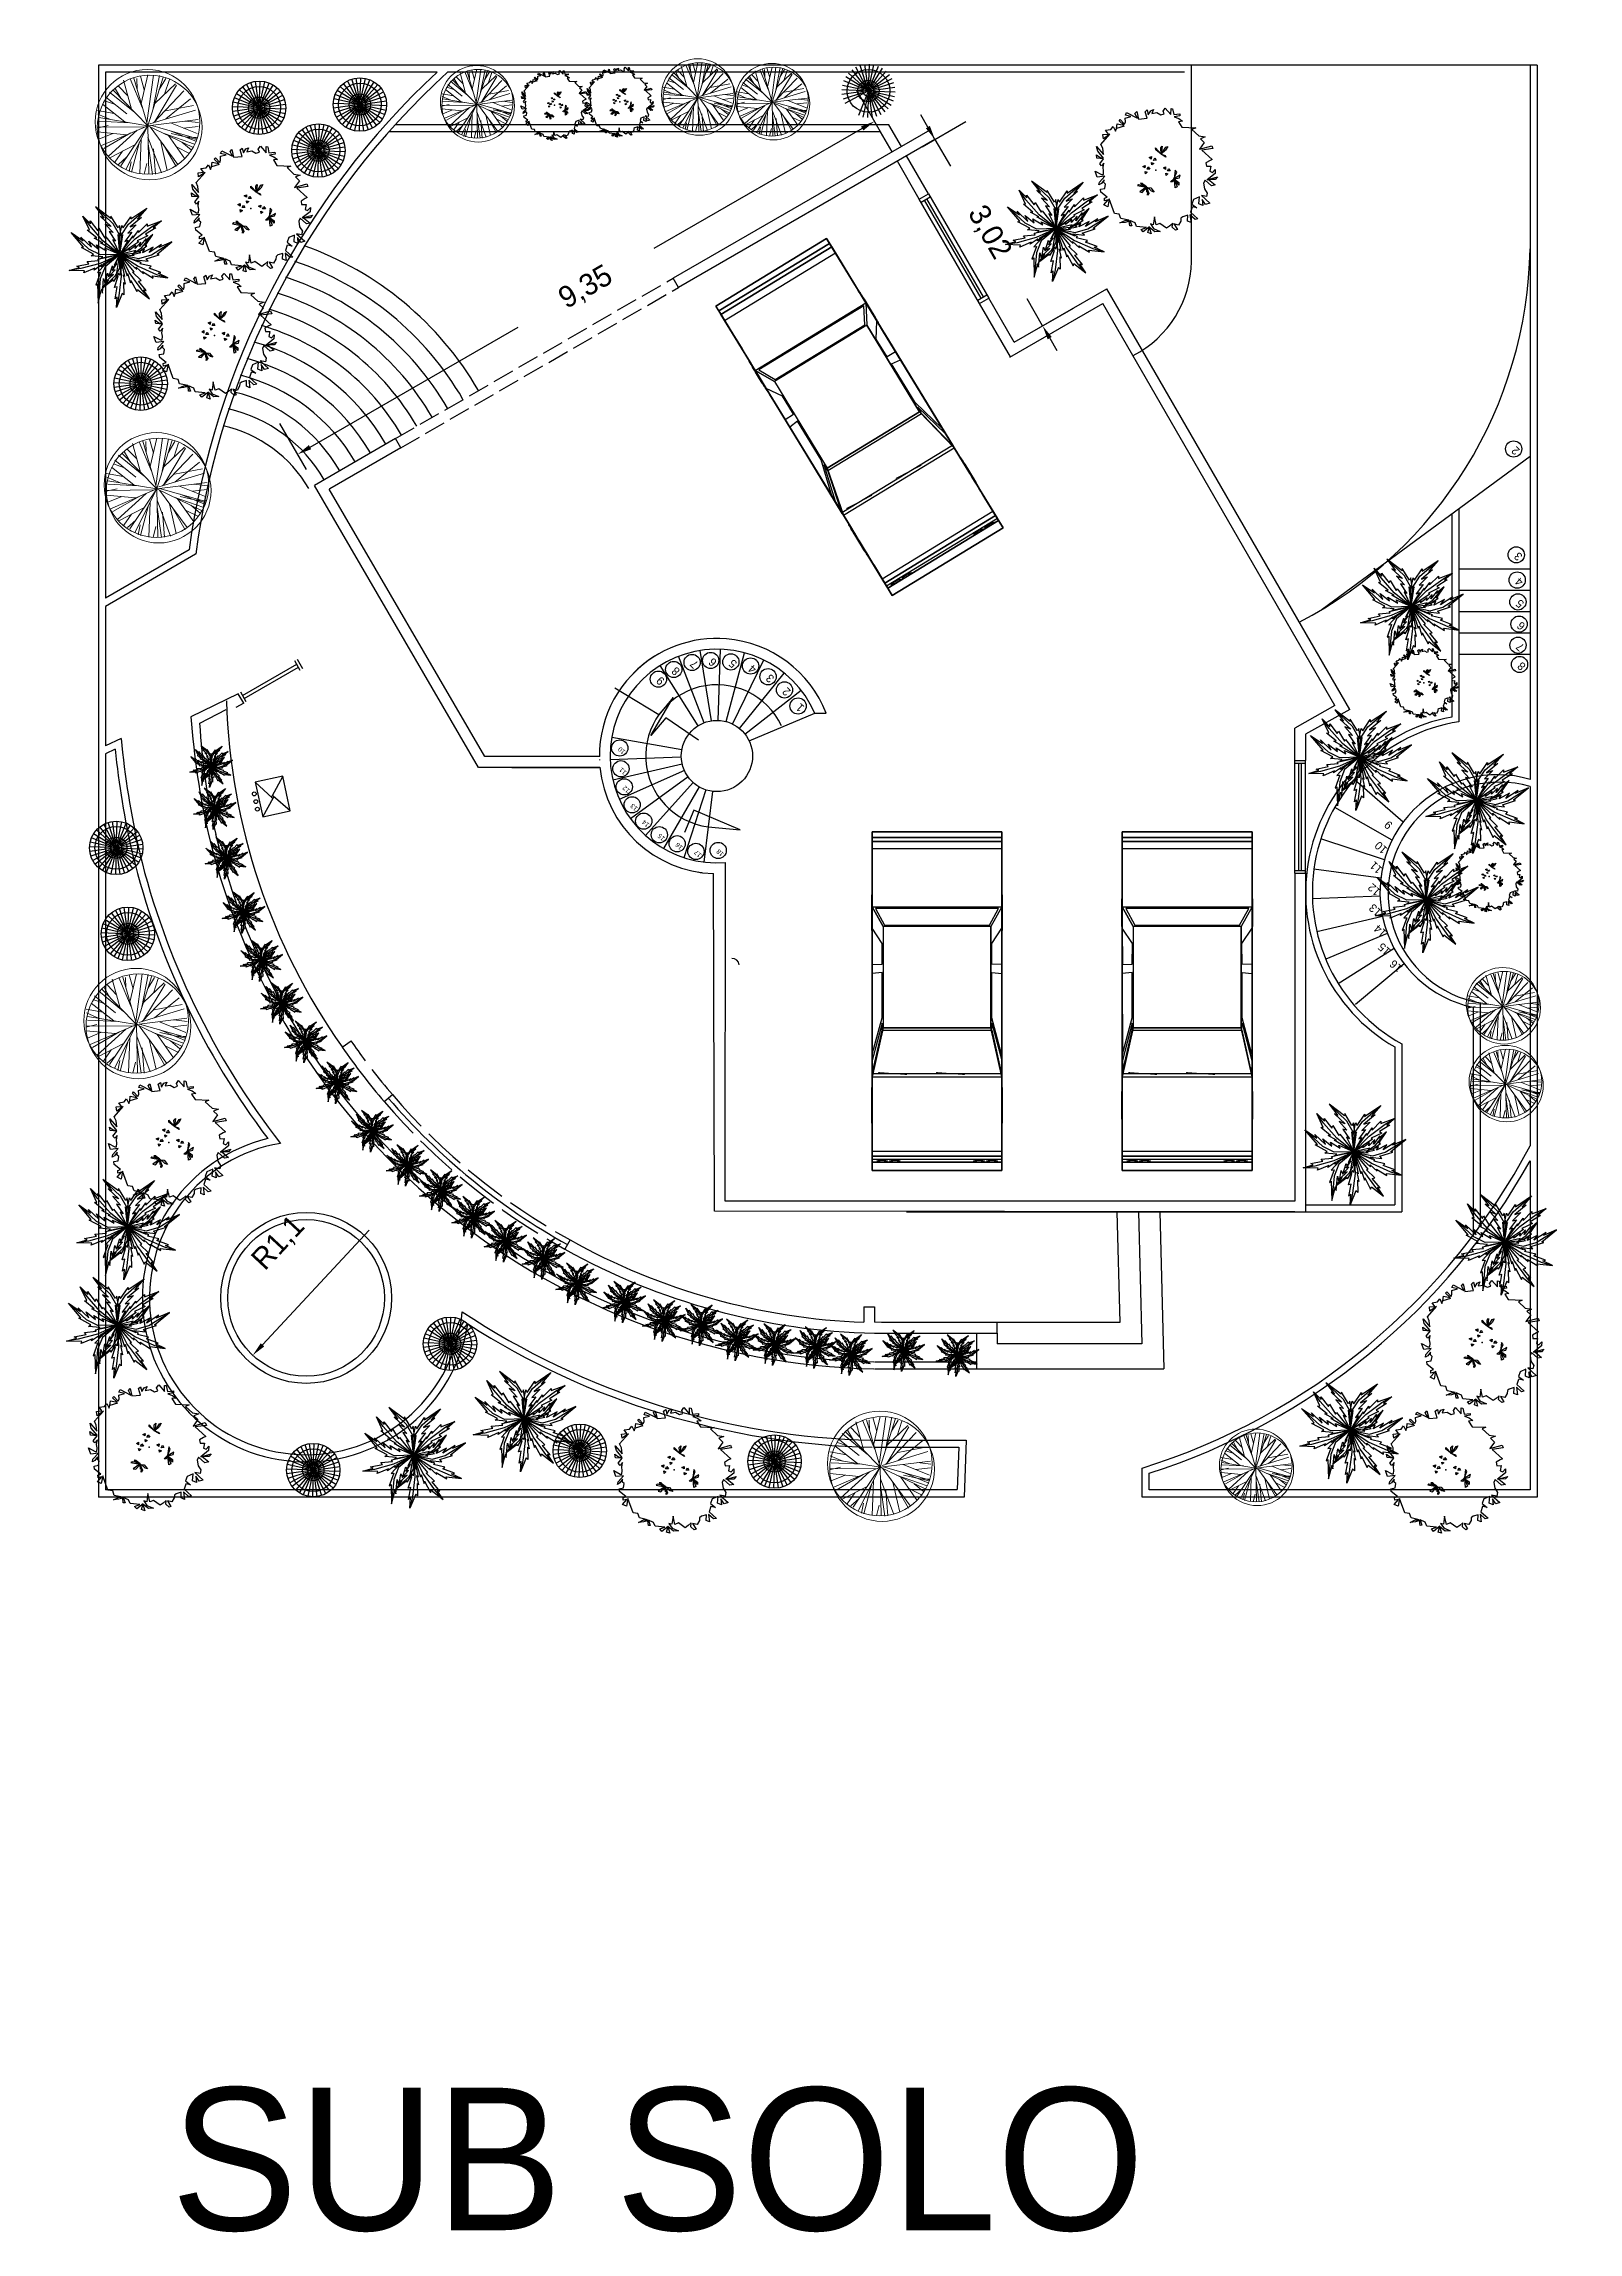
# Model space of a CAD drawing. Header units: millimetres. Extents: x 566 to 755, y 215 to 253.
# Drawn here: x 565.58 to 587.12, y 215.25 to 245.97 of the extents above; entities that cross this region are included whole.
import ezdxf
from ezdxf.enums import TextEntityAlignment as Align

# ---------------------------------------------------------------- set-up
doc = ezdxf.new("R2010")
doc.units = ezdxf.units.MM
doc.header["$LTSCALE"] = 0.05
doc.linetypes.add('ACAD_ISO02W100', pattern=[15, 12, -3])
for name, color, linetype in [('Arbol-Conservar', 84, 'Continuous'), ('escaleras', 30, 'Continuous'), ('muebles', 7, 'Continuous'), ('muros', 2, 'Continuous'), ('ventanas', 1, 'Continuous')]:
    doc.layers.add(name, color=color, linetype=linetype)
doc.layers.add('Arbol-existente', color=40, linetype='Continuous', lineweight=9)
doc.layers.add('TEXTO', color=7, linetype='Continuous', lineweight=9)
doc.styles.add('ARIAL', font='arial.ttf')
doc.dimstyles.new('ISO-25', dxfattribs={"dimtxt": 0.3, "dimasz": 0.2, "dimexe": 0.5, "dimexo": 0.25, "dimtad": 1, "dimtxsty": 'Standard', "dimcen": 0.02, "dimadec": 0, "dimazin": 0, "dimtfac": 1, "dimtmove": 0, "dimatfit": 3, "dimfxl": 1, "dimarcsym": 0})

msp = doc.modelspace()

# ---------------------------------------------------------------- texts
at = {"layer": 'escaleras', "attachment_point": 1, "rotation": 138}
for s, insert, char_height, width in [('{\\fHalibut|b0|i0|c0|p34;2}', (586.234, 240.185), 0.11401, 0.0029), ('{\\fHalibut|b0|i0|c0|p34;3}', (586.271, 238.7), 0.11401, 0.0029), ('{\\fHalibut|b0|i0|c0|p34;4}', (586.284, 238.345), 0.11401, 0.0029), ('{\\fHalibut|b0|i0|c0|p34;5}', (586.294, 238.038), 0.11401, 0.0029), ('{\\fHalibut|b0|i0|c0|p34;6}', (586.311, 237.726), 0.11401, 0.0029), ('{\\fHalibut|b0|i0|c0|p34;7}', (586.297, 237.43), 0.11401, 0.0029), ('{\\fHalibut|b0|i0|c0|p34;8}', (574.442, 237.09), 0.11401, 0.0029), ('{\\fHalibut|b0|i0|c0|p34;7}', (574.701, 237.189), 0.11401, 0.0029), ('{\\fHalibut|b0|i0|c0|p34;6}', (574.961, 237.216), 0.11401, 0.0029), ('{\\fHalibut|b0|i0|c0|p34;5}', (575.244, 237.196), 0.11401, 0.0029), ('{\\fHalibut|b0|i0|c0|p34;4}', (575.518, 237.119), 0.11401, 0.0029), ('{\\fHalibut|b0|i0|c0|p34;8}', (586.317, 237.16), 0.11401, 0.0029), ('{\\fHalibut|b0|i0|c0|p34;9}', (574.227, 236.955), 0.11401, 0.0029), ('{\\fHalibut|b0|i0|c0|p34;3}', (575.766, 236.988), 0.11401, 0.0029), ('{\\fHalibut|b0|i0|c0|p34;2}', (575.997, 236.803), 0.11401, 0.0029), ('{\\fHalibut|b0|i0|c0|p34;1}', (576.188, 236.578), 0.11401, 0.00289), ('{\\fHalibut|b0|i0|c0|p34;10}', (573.706, 235.99), 0.06513, 0.00166), ('{\\fHalibut|b0|i0|c0|p34;11}', (573.721, 235.7), 0.06513, 0.0017), ('{\\fHalibut|b0|i0|c0|p34;12}', (573.769, 235.445), 0.06513, 0.0017), ('{\\fHalibut|b0|i0|c0|p34;13}', (573.879, 235.193), 0.06513, 0.0017), ('{\\fHalibut|b0|i0|c0|p34;14}', (574.043, 234.965), 0.06513, 0.0017), ('{\\fHalibut|b0|i0|c0|p34;9}', (584.448, 234.931), 0.11401, 0.0029), ('{\\fHalibut|b0|i0|c0|p34;15}', (574.262, 234.773), 0.06513, 0.0017), ('{\\fHalibut|b0|i0|c0|p34;16}', (574.511, 234.646), 0.06513, 0.0017), ('{\\fHalibut|b0|i0|c0|p34;10}', (584.376, 234.584), 0.11401, 0.0029), ('{\\fHalibut|b0|i0|c0|p34;17}', (574.774, 234.54), 0.06513, 0.0017), ('{\\fHalibut|b0|i0|c0|p34;18}', (575.087, 234.553), 0.06513, 0.0017), ('{\\fHalibut|b0|i0|c0|p34;11}', (584.307, 234.304), 0.11401, 0.0029), ('{\\fHalibut|b0|i0|c0|p34;12}', (584.281, 233.995), 0.11401, 0.0029), ('{\\fHalibut|b0|i0|c0|p34;13}', (584.296, 233.707), 0.11401, 0.0029), ('{\\fHalibut|b0|i0|c0|p34;14}', (584.366, 233.416), 0.11401, 0.0029), ('{\\fHalibut|b0|i0|c0|p34;15}', (584.422, 233.16), 0.11401, 0.0029), ('{\\fHalibut|b0|i0|c0|p34;16}', (584.585, 232.921), 0.11401, 0.0029)]:
    msp.add_mtext(s, dxfattribs=dict(at, insert=insert, char_height=char_height, width=width))
at = {"layer": 'muros', "color": 2}
msp.add_text('SUB SOLO', height=2, dxfattribs=at).set_placement((567.36, 215.278))

# ---------------------------------------------------------------- blocks, each defined once
blk = doc.blocks.new('Arbol existente')
for p, q in [((-0.45, 1.65), (-1.79, 4.26)), ((-1.11, 3.54), (-1.59, 4.36)), ((0, 0), (-1.21, 4.41)), ((0, 0), (-0.63, 4.47)), ((-0.5, 3.5), (-0.4, 4.52)), ((-0.3, 2.14), (0.63, 4.6)), ((0.16, 3.35), (0, 4.6)), ((0, 0), (1.96, 4.28)), ((0.45, 0.98), (0.8, 4.58)), ((0.71, 1.56), (1.62, 4.34)), ((-0.74, 0.78), (-3.91, 2.43)), ((-1.86, 1.26), (-3.59, 2.88)), ((-1.18, 1.24), (-3.38, 3.1)), ((0, 0), (-3.12, 3.31)), ((-2.31, 2.68), (-2.79, 3.61)), ((-0.37, 1.34), (-2.48, 3.85)), ((0, 0), (3.9, 2.5)), ((0.11, 0.25), (3.42, 3.28)), ((0.9, 1.96), (3.1, 3.58)), ((1.44, 0.92), (3.68, 2.75)), ((1.94, 2.73), (2.55, 4)), ((2.76, 2.48), (3.37, 3.35)), ((2.98, 1.91), (4.19, 2.32)), ((3.11, 1.25), (4.44, 2.08)), ((-2.22, 0.32), (-4.54, 1.07)), ((-0.26, -0.08), (-4.54, 0.8)), ((-1.83, 0.24), (-4.17, 1.89)), ((1.71, -0.11), (4.75, 0.05)), ((1.82, 1.16), (4.49, 1.34)), ((2.19, 0.49), (4.7, 0.64)), ((3.66, 0.6), (4.57, 0.97)), ((-2.07, -0.61), (-4.66, -0.02)), ((-3.33, -0.32), (-4.66, -0.69)), ((-3.4, -0.99), (-4.54, -1.04)), ((0, 0), (-4.48, -1.31)), ((-1.64, -0.48), (-4.43, -1.65)), ((-1.97, -1.09), (-4.39, -1.96)), ((-2.12, -0.92), (-4.27, -2.12)), ((-0.18, -0.21), (-4.21, -2.19)), ((-3.34, -1.6), (-4.16, -2.25)), ((-1.42, -1.63), (-3.94, -2.55)), ((0, 0), (-3.12, -3.59)), ((-0.04, -0.27), (-2.34, -4.07)), ((-0.84, -1.6), (-1.31, -4.54)), ((-0.21, -0.56), (-0.34, -4.68)), ((-0.22, -0.74), (0.53, -4.62)), ((0, 0), (1.97, -4.34)), ((0, 0), (3.93, -2.44)), ((0, 0), (4.67, -0.29)), ((0.23, -0.15), (2.77, -3.87)), ((0.89, -1.97), (0.68, -4.65)), ((0.71, -1.56), (2.31, -4.22)), ((1.46, -0.9), (4.15, -2.17)), ((1.84, -1.14), (3.18, -3.53)), ((2.16, -0.13), (4.52, -1.64)), ((3.01, -1.86), (3.72, -2.59)), ((3.25, -0.83), (4.49, -0.92)), ((3.53, -0.22), (4.58, -0.55)), ((-2.63, -2.07), (-3.55, -3.1)), ((-2.32, -2.67), (-3.35, -3.4)), ((-0.31, -2.14), (-1.93, -4.27)), ((0.79, -3.25), (1.37, -4.57)), ((1.46, -3.22), (1.69, -4.42)), ((2.47, -2.27), (3.61, -2.99))]:
    blk.add_line(p, q)
for centre in [(-0.25, 0), (0.25, -0.25)]:
    blk.add_circle(centre, 4.9)
blk = doc.blocks.new('Urapan-0')
for points in [[(-5.38, 0.31), (-5.61, 0.82), (-6.64, 0.82), (-6.46, 1.06), (-5.75, 1.06), (-6.36, 1.57), (-5.99, 1.71), (-5.61, 1.25), (-5.33, 1.71), (-5.29, 1.95), (-5.47, 2.18), (-5.57, 2.65), (-5.15, 2.88), (-5.8, 3.07), (-5.71, 3.26), (-5.24, 3.26), (-5.01, 2.93), (-4.96, 3.35), (-4.87, 3.72), (-4.02, 3.82), (-3.84, 4.19), (-3.13, 3.68), (-3.6, 4.38), (-3.32, 4.52), (-3.88, 4.66), (-4.58, 4.42), (-4.21, 4.8), (-3.46, 4.84), (-4.07, 5.22), (-3.74, 5.36), (-3.46, 4.8), (-3.32, 5.64), (-2.99, 5.59), (-3.27, 5.08), (-2.43, 5.69), (-2.06, 5.5), (-1.49, 5.69), (-2.01, 5.97), (-1.87, 6.11), (-1.49, 5.78), (-1.26, 6.15), (-0.89, 6.57), (-1.12, 6.01), (-1.4, 5.73), (-0.65, 6.15), (-0.23, 5.92), (0.19, 6.2), (1.6, 5.45), (1.17, 6.15), (1.6, 6.29), (1.6, 5.59), (1.83, 5.92), (2.02, 5.73), (1.88, 5.45), (2.72, 5.5), (2.95, 5.31), (2.67, 4.94), (2.91, 4.56), (3.14, 4.56), (3.33, 4.33), (3.28, 4.8), (3.37, 5.08), (3.52, 4.84), (3.52, 4), (4.04, 4.6), (4.63, 4.28), (3.89, 4.1), (3.75, 3.97), (3.98, 3.68), (4.25, 3.46), (4.51, 3.05), (4.5, 3.44), (4.78, 3.4), (4.83, 2.74), (5.39, 3.16), (5.67, 2.93), (5.2, 2.88), (4.87, 2.69), (5.81, 2.55), (6.23, 2.27), (5.15, 2.41), (5.62, 1.99), (6.04, 1.81), (6.04, 0.4), (6.23, 1.2), (6.56, 0.92), (6.18, 0.5), (6.65, 0.4), (6.29, -0.03), (6.32, -0.43), (5.83, -0.22), (5.94, -0.49)], [(-0.45, 1.92), (-0.1, 1.96), (0.11, 1.94), (0.26, 2.06), (-0.45, 1.95), (0.02, 2.13), (0.31, 2.31), (0.35, 2.45), (-0.45, 1.96), (-0.26, 2.78), (-0.49, 2.65), (-0.48, 1.97), (-0.84, 1.7), (-1.39, 1.79), (-1.14, 1.91), (-0.83, 1.89), (-0.45, 1.95), (-1.08, 2.26), (-1.09, 2.49), (-0.89, 2.21), (-0.85, 2.31), (-0.51, 1.99)], [(-0.14, -6.06), (0.04, -5.68), (-0.94, -5.66), (-1.5, -6.03), (-1.26, -5.54), (-1.83, -5.52), (-1.92, -4.68), (-2.62, -5.8), (-2.9, -5.66), (-2.15, -4.77), (-3.61, -4.77), (-3.51, -4.54), (-3.37, -4.07), (-3.65, -3.84), (-3.98, -4.16), (-4.26, -3.7), (-4.54, -3.79), (-4.54, -4.21), (-4.82, -3.88), (-4.64, -2.85), (-5.24, -3.79), (-5.24, -3.42), (-4.73, -2.95), (-5.62, -3), (-5.38, -2.67), (-4.5, -2.67), (-4.59, -2.34), (-5.06, -1.97), (-5.57, -1.83), (-5.76, -1.5), (-5.29, -1.22), (-6.46, -1.22), (-6.23, -0.84), (-5.62, -0.99), (-6.09, -0.56), (-5.67, -0.42), (-5.24, -0.99), (-4.96, -0.38), (-5.15, 0.09), (-5.81, 0.04), (-5.38, 0.28)], [(-2.07, -0.61), (-2.65, -0.67), (-2.83, -0.47), (-2.03, -0.61), (-2.36, -1.08), (-2.24, -1.33), (-2.01, -0.59), (-1.75, -1.32), (-1.49, -1.37), (-2.01, -0.63), (-2.81, -0.21), (-2.73, 0.01), (-2.05, -0.63), (-2.1, -0.25), (-1.95, -0.14), (-1.99, -0.61)], [(5.51, -1.21), (5.94, -0.49), (6.21, -0.89), (5.61, -1.26), (6.26, -1.26), (6.26, -1.45), (5.61, -1.4), (5.7, -1.63), (5.98, -1.91), (5.65, -2.43), (6.17, -2.15), (6.26, -2.43), (5.04, -2.76), (5.56, -2.94), (5.56, -3.22), (4.9, -2.76), (4.29, -3.41), (4.9, -3.78), (4.86, -4.06), (4.44, -3.78), (4.53, -4.25), (4.39, -4.53), (4.25, -4.11), (3.92, -4.53), (3.45, -4.63), (3.26, -4.95), (3.55, -5.09), (3.59, -5.47), (2.7, -5.37), (3.12, -5.84), (2.98, -5.93), (2.47, -5.56), (2.05, -6.03), (1.91, -5.89), (2.28, -5.42), (1.81, -5.61), (1.35, -5.65), (1.63, -5.33), (0.97, -5.14), (-0.14, -6.06)], [(0.7, -1.61), (1.17, -2.07), (1.17, -2.31), (0.69, -1.63), (0.83, -2.5), (0.74, -2.68), (0.64, -2.25), (0.7, -1.64), (0.29, -1.8), (0.14, -1.73), (0.7, -1.63), (1.43, -1.59), (1.56, -1.72), (0.74, -1.64)]]:
    blk.add_lwpolyline(points)
for points in [[(0.74, 0.83), (0.51, 0.74), (0.54, 0.99)], [(0.53, 0.33), (0.74, 0.53), (0.81, 0.25)], [(1, 0.57), (1.26, 0.6), (1.16, 0.36)], [(-0.96, -0.48), (-1.19, -0.57), (-1.15, -0.32)], [(-1.16, -0.98), (-0.95, -0.78), (-0.88, -1.06)], [(-0.69, -0.74), (-0.43, -0.71), (-0.53, -0.95)], [(0.86, -0.3), (0.63, -0.39), (0.67, -0.15)], [(0.66, -0.8), (0.87, -0.6), (0.94, -0.88)], [(1.12, -0.56), (1.39, -0.53), (1.28, -0.77)]]:
    blk.add_lwpolyline(points, close=True)
blk.add_point((0, 0))
at = {"layer": 'TEXTO', "style": 'ARIAL'}
blk.add_attdef('0', text='', height=5, rotation=242.4412, dxfattribs=at).set_placement((-12.41, 6.48), align=Align.MIDDLE_CENTER)
blk = doc.blocks.new('Palma yuca-0')
for points in [[(0, 0), (0.28, 0.89), (0.2, 0.79), (0.21, 1.34), (0.12, 1.24), (-0.12, 1.83), (-0.14, 1.73), (-0.76, 2.38)], [(0, 0), (0.13, 0.9), (-0.08, 1.47), (-0.76, 2.38)], [(-0.76, 2.38), (-0.45, 1.79), (-0.6, 1.9), (-0.19, 1.36), (-0.45, 1.52), (-0.15, 1.05), (-0.32, 1.13), (-0.1, 0.64), (-0.23, 0.73), (0, 0)], [(0, 0), (0.41, 0.94), (0.91, 1.72), (1.26, 2.15), (1, 1.72), (1.13, 1.76), (0.79, 1.3), (0.91, 1.28), (0.54, 0.88), (0.62, 0.86), (0, 0), (0.27, 1.02), (0.3, 0.92), (0.41, 1.36), (0.44, 1.26), (0.68, 1.78), (0.72, 1.69), (1.26, 2.15)], [(0, 0), (-0.73, 0.72), (-1.26, 1.48), (-1.54, 1.96), (-1.23, 1.57), (-1.22, 1.7), (-0.92, 1.21), (-0.85, 1.32), (-0.62, 0.82), (-0.57, 0.89), (0, 0), (-0.85, 0.63), (-0.75, 0.62), (-1.11, 0.88), (-1.01, 0.87), (-1.41, 1.29), (-1.3, 1.29), (-1.54, 1.96)], [(0, 0), (-0.51, 0.43), (-0.42, 0.4), (-0.64, 0.73), (-0.54, 0.7), (-0.62, 1.15), (-0.57, 1.1), (-0.45, 1.74)], [(0, 0), (-0.42, 0.5), (-0.51, 0.92), (-0.45, 1.74)], [(-0.45, 1.74), (-0.41, 1.26), (-0.36, 1.38), (-0.4, 0.9), (-0.31, 1.09), (-0.31, 0.69), (-0.24, 0.81), (-0.19, 0.43), (-0.14, 0.53), (0, 0)], [(0, 0), (-0.95, 0.37), (-1.87, 0.56), (-2.42, 0.62), (-1.93, 0.49), (-2.04, 0.43), (-1.48, 0.35), (-1.55, 0.25), (-1, 0.23), (-1.04, 0.16), (0, 0), (-0.92, 0.53), (-0.87, 0.43), (-1.26, 0.66), (-1.2, 0.57), (-1.75, 0.77), (-1.71, 0.67), (-2.42, 0.62)], [(0, 0), (-1.01, -0.16), (-1.9, -0.45), (-2.4, -0.68), (-1.91, -0.54), (-1.99, -0.65), (-1.45, -0.44), (-1.46, -0.56), (-0.99, -0.3), (-0.99, -0.38), (0, 0), (-1.06, 0), (-0.97, -0.06), (-1.42, -0.06), (-1.33, -0.11), (-1.9, -0.21), (-1.81, -0.27), (-2.4, -0.68)], [(0, 0), (-0.88, -0.32), (-0.74, -0.33), (-1.19, -0.65), (-1.05, -0.66), (-1.37, -1.21), (-1.28, -1.17), (-1.42, -2.06)], [(0, 0), (-0.79, -0.45), (-1.11, -0.97), (-1.42, -2.06)], [(-1.42, -2.06), (-1.14, -1.45), (-1.14, -1.64), (-0.96, -0.98), (-0.93, -1.28), (-0.74, -0.76), (-0.7, -0.94), (-0.45, -0.47), (-0.44, -0.63), (0, 0)], [(0, 0), (-0.53, -0.41), (-0.43, -0.38), (-0.67, -0.71), (-0.57, -0.68), (-0.67, -1.13), (-0.61, -1.08), (-0.52, -1.72)], [(0, 0), (-0.44, -0.48), (-0.55, -0.9), (-0.52, -1.72)], [(-0.52, -1.72), (-0.46, -1.24), (-0.41, -1.37), (-0.44, -0.88), (-0.35, -1.08), (-0.34, -0.68), (-0.27, -0.8), (-0.2, -0.42), (-0.16, -0.52), (0, 0)], [(0, 0), (-0.04, -1.02), (-0.23, -1.94), (-0.39, -2.46), (-0.32, -1.96), (-0.42, -2.05), (-0.26, -1.5), (-0.39, -1.52), (-0.18, -1.01), (-0.26, -1.02), (0, 0), (0.12, -1.05), (0.06, -0.97), (0.11, -1.41), (0.04, -1.33), (0.01, -1.91), (-0.06, -1.83), (-0.39, -2.46)], [(0, 0), (0.55, 0.75), (0.52, 0.62), (0.96, 0.95), (0.93, 0.82), (1.55, 0.97), (1.49, 0.89), (2.38, 0.77)], [(0, 0), (0.66, 0.63), (1.24, 0.79), (2.38, 0.77)], [(2.38, 0.77), (1.71, 0.68), (1.9, 0.62), (1.21, 0.64), (1.49, 0.52), (0.94, 0.49), (1.11, 0.4), (0.58, 0.3), (0.73, 0.24), (0, 0)], [(0, 0), (1.02, 0.06), (1.95, -0.05), (2.49, -0.17), (1.98, -0.14), (2.08, -0.23), (1.51, -0.13), (1.55, -0.25), (1.03, -0.09), (1.04, -0.17), (0, 0), (1.04, 0.21), (0.96, 0.14), (1.4, 0.24), (1.32, 0.16), (1.9, 0.19), (1.83, 0.11), (2.49, -0.17)], [(0, 0), (0.69, -0.63), (0.56, -0.59), (0.84, -1.06), (0.71, -1.02), (0.8, -1.65), (0.73, -1.57), (0.51, -2.45)], [(0, 0), (0.56, -0.72), (0.65, -1.32), (0.51, -2.45)], [(0.51, -2.45), (0.5, -1.78), (0.41, -1.95), (0.51, -1.27), (0.36, -1.54), (0.39, -0.99), (0.28, -1.14), (0.23, -0.6), (0.16, -0.75), (0, 0)], [(0, 0), (0.52, -0.77), (0.49, -0.64), (0.92, -0.99), (0.89, -0.86), (1.51, -1.04), (1.44, -0.96), (2.34, -0.88)], [(0, 0), (0.63, -0.66), (1.2, -0.85), (2.34, -0.88)], [(2.34, -0.88), (1.68, -0.76), (1.86, -0.71), (1.18, -0.7), (1.46, -0.59), (0.92, -0.54), (1.09, -0.45), (0.56, -0.32), (0.71, -0.28), (0, 0)]]:
    blk.add_lwpolyline(points)
blk.add_point((0, 0))
at = {"layer": 'TEXTO', "style": 'ARIAL'}
blk.add_attdef('0', text='', height=2.5, rotation=242.4412, dxfattribs=at).set_placement((-3.1, 1.62), align=Align.MIDDLE_CENTER)
blk = doc.blocks.new('*D12')
at = {"layer": 'Defpoints', "color": 0}
for p in [(578.089, 244.627), (577.692, 244.397), (579.203, 241.78)]:
    blk.add_point(p, dxfattribs=at)
at = {"layer": 'muros', "color": 0, "lineweight": -2}
for p, q in [((577.989, 244.8), (577.889, 244.973)), ((577.909, 244.522), (578.523, 244.877)), ((578.089, 244.627), (578.308, 244.249)), ((579.601, 242.009), (579.383, 242.387)), ((579.42, 241.905), (580.034, 242.259)), ((579.701, 241.836), (579.801, 241.663))]:
    blk.add_line(p, q, dxfattribs=at)
at = {"layer": 'muros', "color": 0}
for points in [[(578.018, 244.816), (577.961, 244.783), (578.089, 244.627)], [(579.729, 241.853), (579.672, 241.819), (579.601, 242.009)]]:
    blk.add_solid(points, dxfattribs=at)
at = {"layer": 'muros', "color": 0, "insert": (578.845, 243.318), "char_height": 0.3, "attachment_point": 5, "rotation": 300}
blk.add_mtext('3,02', dxfattribs=at)
blk = doc.blocks.new('*D11')
at = {"layer": 'Defpoints', "color": 0}
for p in [(569.261, 228.364), (568.511, 227.559)]:
    blk.add_point(p, dxfattribs=at)
at = {"layer": 'muros', "color": 0, "lineweight": -2}
blk.add_line((570.147, 229.315), (568.648, 227.706), dxfattribs=at)
at = {"layer": 'muros', "color": 0}
blk.add_solid([(568.623, 227.729), (568.672, 227.683), (568.511, 227.559)], dxfattribs=at)
at = {"layer": 'muros', "color": 0, "insert": (568.88, 229.129), "char_height": 0.3, "attachment_point": 5, "rotation": 47.0249}
blk.add_mtext('R1,1', dxfattribs=at)
blk = doc.blocks.new('*D13')
at = {"layer": 'Defpoints', "color": 0}
for p in [(577.24, 244.879), (577.488, 244.45), (569.39, 239.777)]:
    blk.add_point(p, dxfattribs=at)
at = {"layer": 'muros', "color": 0, "lineweight": -2}
for p, q in [((577.363, 244.667), (576.991, 245.312)), ((577.067, 244.779), (574.144, 243.093)), ((569.315, 240.306), (572.239, 241.993)), ((569.265, 239.994), (568.892, 240.639))]:
    blk.add_line(p, q, dxfattribs=at)
at = {"layer": 'muros', "color": 0}
for points in [[(577.051, 244.808), (577.084, 244.751), (577.24, 244.879)], [(569.299, 240.335), (569.332, 240.277), (569.142, 240.206)]]:
    blk.add_solid(points, dxfattribs=at)
at = {"layer": 'muros', "color": 0, "insert": (573.191, 242.543), "char_height": 0.3, "attachment_point": 5, "rotation": 29.9881}
blk.add_mtext('9,35', dxfattribs=at)
blk = doc.blocks.new('car')
at = {"color": 8, "extrusion": (-0.51416, 1.80689e-15, 0.857694), "const_width": 0.0127, "elevation": 0.047}
for points in [[(-1.452, 1.997), (-1.857, 2.033)], [(-0.64, 1.997), (-1.045, 2.033)]]:
    blk.add_lwpolyline(points, dxfattribs=at)
at = {"color": 7, "extrusion": (-0.985083, 9.05695e-16, 0.172078)}
for centre in [(-1.801, 0.876, -0.329), (-1.622, 0.876, -0.329), (-0.44, 0.876, -0.329), (-0.26, 0.876, -0.329)]:
    blk.add_circle(centre, 0.0762, dxfattribs=at)
at = {"color": 8, "extrusion": (-1.22515e-16, 1, -1.83772e-16)}
for centre, radius in [((-1.259, 0.388, 1.941), 0.388), ((-1.259, 0.388, 1.945), 0.251), ((-3.962, 0.388, 1.941), 0.388), ((-3.962, 0.388, 1.945), 0.251)]:
    blk.add_circle(centre, radius, dxfattribs=at)
at = {"extrusion": (-1.22515e-16, 1, -1.83772e-16)}
for centre, radius in [((-1.259, 0.388, 1.948), 0.194), ((-1.259, 0.388, 1.948), 0.138), ((-3.962, 0.388, 1.948), 0.194), ((-3.962, 0.388, 1.948), 0.138)]:
    blk.add_circle(centre, radius, dxfattribs=at)
at = {"color": 8, "extrusion": (-1.22515e-16, -1, -1.83772e-16)}
for centre, radius in [((1.259, 0.388, -0.12), 0.388), ((1.259, 0.388, -0.117), 0.251), ((3.962, 0.388, -0.12), 0.388), ((3.962, 0.388, -0.117), 0.251)]:
    blk.add_circle(centre, radius, dxfattribs=at)
at = {"extrusion": (-1.22515e-16, -1, -1.83772e-16)}
for centre, radius in [((1.259, 0.388, -0.114), 0.194), ((1.259, 0.388, -0.114), 0.138), ((3.962, 0.388, -0.114), 0.194), ((3.962, 0.388, -0.114), 0.138)]:
    blk.add_circle(centre, radius, dxfattribs=at)
at = {"color": 8}
for points in [[(0.462, 0.12, 0.713), (0.462, 1.941, 0.713), (0.343, 1.941, 0.673), (0.343, 0.12, 0.673)], [(0.343, 1.941, 0.673), (0.343, 0.12, 0.673), (0.343, 0.12, 0.488), (0.343, 1.941, 0.488)], [(0.343, 0.12, 0.488), (0.343, 1.941, 0.488), (0.546, 1.941, 0.434), (0.546, 0.12, 0.434)], [(0.462, 1.941, 0.713), (0.343, 1.941, 0.673), (0.343, 1.941, 0.488), (0.546, 1.941, 0.434)], [(4.864, 0.12, 0.401), (5.098, 0.12, 0.401), (5.098, 1.941, 0.401), (4.864, 1.941, 0.401)], [(5.098, 1.941, 0.627), (5.098, 1.941, 0.401), (4.864, 1.941, 0.401), (5.019, 1.941, 0.627)], [(5.019, 1.941, 0.627), (5.098, 1.941, 0.627), (5.098, 0.12, 0.627), (5.019, 0.12, 0.627)], [(5.098, 1.941, 0.627), (5.098, 1.941, 0.401), (5.098, 0.12, 0.401), (5.098, 0.12, 0.627)], [(0.462, 0.12, 0.713), (0.343, 0.12, 0.673), (0.343, 0.12, 0.488), (0.546, 0.12, 0.434)], [(5.098, 0.12, 0.627), (5.098, 0.12, 0.401), (4.864, 0.12, 0.401), (5.019, 0.12, 0.627)]]:
    blk.add_3dface(points, dxfattribs=at)
for points in [[(0.496, 0.12, 0.906), (0.496, 1.941, 0.906), (0.462, 1.941, 0.713), (0.462, 0.12, 0.713)], [(1.043, 1.941, 0.762), (0.885, 1.941, 0.604), (0.462, 1.941, 0.713), (0.496, 1.941, 0.906)], [(0.885, 1.941, 0.604), (0.827, 1.941, 0.388), (0.546, 1.941, 0.434), (0.462, 1.941, 0.713)], [(1.043, 1.941, 0.762), (1.259, 1.941, 0.82), (1.238, 1.941, 0.993), (0.496, 1.941, 0.906)], [(1.659, 1.941, 1.042), (1.659, 0.12, 1.042), (0.496, 0.12, 0.906), (0.496, 1.941, 0.906)], [(0.614, 0.12, 0.348), (0.546, 0.12, 0.434), (0.546, 1.941, 0.434), (0.614, 1.941, 0.348)], [(0.546, 1.941, 0.434), (0.614, 1.941, 0.348), (0.831, 1.941, 0.329), (0.827, 1.941, 0.388)], [(1.659, 1.941, 1.042), (1.474, 1.941, 0.762), (1.259, 1.941, 0.82), (1.238, 1.941, 0.993)], [(3.746, 1.941, 0.762), (3.744, 1.941, 1.059), (1.659, 1.941, 1.042), (1.474, 1.941, 0.762)], [(3.589, 1.941, 0.604), (3.746, 1.941, 0.762), (1.474, 1.941, 0.762), (1.632, 1.941, 0.604)], [(1.632, 1.941, 0.604), (1.68, 1.941, 0.426), (3.531, 1.941, 0.388), (3.589, 1.941, 0.604)], [(2.344, 1.789, 1.453), (1.659, 1.941, 1.042), (1.659, 0.12, 1.042), (2.344, 0.273, 1.453)], [(2.344, 1.789, 1.453), (1.659, 1.941, 1.042), (4.042, 1.941, 1.061), (3.766, 1.789, 1.453)], [(1.68, 1.941, 0.426), (1.69, 1.941, 0.277), (3.523, 1.941, 0.277), (3.531, 1.941, 0.388)], [(4.042, 1.941, 1.061), (3.962, 1.941, 0.82), (3.746, 1.941, 0.762), (3.744, 1.941, 1.059)], [(3.766, 1.789, 1.453), (4.042, 1.941, 1.061), (4.042, 0.12, 1.061), (3.766, 0.273, 1.453)], [(4.963, 1.941, 0.942), (4.042, 1.941, 1.061), (3.962, 1.941, 0.82), (4.178, 1.941, 0.762)], [(4.042, 0.12, 1.061), (4.963, 0.12, 0.942), (4.963, 1.941, 0.942), (4.042, 1.941, 1.061)], [(4.336, 1.941, 0.604), (4.178, 1.941, 0.762), (4.963, 1.941, 0.942), (4.963, 1.941, 0.81)], [(4.336, 1.941, 0.604), (4.963, 1.941, 0.81), (5.019, 1.941, 0.762), (5.019, 1.941, 0.627)], [(4.394, 1.941, 0.388), (4.336, 1.941, 0.604), (5.019, 1.941, 0.627), (4.864, 1.941, 0.401)], [(4.864, 1.941, 0.401), (4.839, 1.941, 0.365), (4.389, 1.941, 0.325), (4.394, 1.941, 0.388)], [(4.963, 0.12, 0.81), (5.019, 0.12, 0.762), (5.019, 1.941, 0.762), (4.963, 1.941, 0.81)], [(4.963, 0.12, 0.942), (4.963, 0.12, 0.81), (4.963, 1.941, 0.81), (4.963, 1.941, 0.942)], [(5.019, 0.12, 0.762), (5.019, 0.12, 0.627), (5.019, 1.941, 0.627), (5.019, 1.941, 0.762)], [(3.766, 1.789, 1.453), (2.344, 1.789, 1.453), (2.344, 0.273, 1.453), (3.766, 0.273, 1.453)], [(1.043, 0.12, 0.762), (0.885, 0.12, 0.604), (0.462, 0.12, 0.713), (0.496, 0.12, 0.906)], [(0.885, 0.12, 0.604), (0.827, 0.12, 0.388), (0.546, 0.12, 0.434), (0.462, 0.12, 0.713)], [(1.043, 0.12, 0.762), (1.259, 0.12, 0.82), (1.238, 0.12, 0.993), (0.496, 0.12, 0.906)], [(0.546, 0.12, 0.434), (0.614, 0.12, 0.348), (0.831, 0.12, 0.329), (0.827, 0.12, 0.388)], [(1.659, 0.12, 1.042), (1.474, 0.12, 0.762), (1.259, 0.12, 0.82), (1.238, 0.12, 0.993)], [(3.746, 0.12, 0.762), (3.744, 0.12, 1.059), (1.659, 0.12, 1.042), (1.474, 0.12, 0.762)], [(1.632, 0.12, 0.604), (1.68, 0.12, 0.426), (3.531, 0.12, 0.388), (3.589, 0.12, 0.604)], [(4.042, 0.12, 1.061), (3.766, 0.273, 1.453), (2.344, 0.273, 1.453), (1.659, 0.12, 1.042)], [(1.68, 0.12, 0.426), (1.69, 0.12, 0.277), (3.523, 0.12, 0.277), (3.531, 0.12, 0.388)], [(4.042, 0.12, 1.061), (3.962, 0.12, 0.82), (3.746, 0.12, 0.762), (3.744, 0.12, 1.059)], [(4.963, 0.12, 0.942), (4.042, 0.12, 1.061), (3.962, 0.12, 0.82), (4.178, 0.12, 0.762)], [(4.336, 0.12, 0.604), (4.178, 0.12, 0.762), (4.963, 0.12, 0.942), (4.963, 0.12, 0.81)], [(4.336, 0.12, 0.604), (4.963, 0.12, 0.81), (5.019, 0.12, 0.762), (5.019, 0.12, 0.627)], [(4.394, 0.12, 0.388), (4.336, 0.12, 0.604), (5.019, 0.12, 0.627), (4.864, 0.12, 0.401)], [(4.864, 0.12, 0.401), (4.839, 0.12, 0.365), (4.389, 0.12, 0.325), (4.394, 0.12, 0.388)]]:
    blk.add_3dface(points)
at = {"color": 4}
for points in [[(2.311, 1.802, 1.437), (2.311, 0.261, 1.437), (1.701, 0.125, 1.071), (1.701, 1.941, 1.071)], [(2.311, 1.802, 1.437), (2.412, 1.803, 1.423), (1.888, 1.939, 1.067), (1.701, 1.941, 1.071)], [(1.977, 1.939, 1.069), (2.488, 1.803, 1.425), (3.124, 1.803, 1.429), (3.108, 1.941, 1.073)], [(3.238, 1.802, 1.432), (3.53, 1.8, 1.439), (3.743, 1.941, 1.077), (3.235, 1.94, 1.076)], [(3.788, 0.294, 1.427), (4.022, 0.167, 1.094), (4.022, 1.894, 1.094), (3.788, 1.767, 1.427)], [(2.311, 0.261, 1.437), (2.412, 0.259, 1.423), (1.888, 0.122, 1.067), (1.701, 0.125, 1.071)], [(1.977, 0.123, 1.069), (2.488, 0.259, 1.425), (3.124, 0.259, 1.429), (3.108, 0.121, 1.073)], [(3.238, 0.26, 1.432), (3.53, 0.261, 1.439), (3.743, 0.12, 1.077), (3.235, 0.122, 1.076)]]:
    blk.add_3dface(points, dxfattribs=at)
at = {"invisible_edges": 2}
blk.add_3dface([(3.589, 0.12, 0.604), (3.746, 0.12, 0.762), (1.474, 0.12, 0.762), (1.632, 0.12, 0.604)], dxfattribs=at)

# ---------------------------------------------------------------- dimensions: what is measured, and where the dimension line sits
at = {"layer": 'muros', "color": 4}
for p1, p2, distance, picture, middle in [((569.39, 239.777), (577.488, 244.45), 0.495, '*D13', (573.191, 242.543)), ((579.203, 241.78), (577.692, 244.397), -0.459, '*D12', (578.845, 243.318))]:
    dim = msp.add_aligned_dim(p1=p1, p2=p2, distance=distance, dimstyle='ISO-25', override={"dimtad": 0}, dxfattribs=at)
    dim.commit()
    dim.dimension.update_dxf_attribs({"geometry": picture, "text_midpoint": middle})
dim = msp.add_radius_dim(center=(569.261, 228.364), mpoint=(568.511, 227.559), dimstyle='ISO-25', dxfattribs=at)
dim.commit()
dim.dimension.update_dxf_attribs({"geometry": '*D11', "text_midpoint": (569.466, 228.584), "dimtype": 164})

# ---------------------------------------------------------------- linework, layer by layer
at = {"layer": 'Arbol-Conservar'}
for p, q in [((569.981, 245.182), (569.84, 245.447)), ((570.014, 245.123), (569.9, 245.473)), ((570.005, 245.19), (569.964, 245.488)), ((570.016, 245.124), (570.029, 245.491)), ((570.019, 245.123), (570.156, 245.464)), ((570.031, 245.19), (570.094, 245.483)), ((577.086, 245.335), (576.808, 245.448)), ((577.149, 245.311), (576.837, 245.506)), ((577.1, 245.357), (576.877, 245.558)), ((577.151, 245.313), (576.925, 245.603)), ((577.12, 245.373), (576.979, 245.638)), ((577.153, 245.314), (577.04, 245.664)), ((577.145, 245.382), (577.103, 245.679)), ((577.156, 245.315), (577.169, 245.682)), ((577.158, 245.314), (577.296, 245.655)), ((577.16, 245.313), (577.406, 245.586)), ((577.162, 245.311), (577.487, 245.483)), ((577.171, 245.381), (577.233, 245.674)), ((577.195, 245.371), (577.354, 245.625)), ((577.215, 245.353), (577.451, 245.538)), ((568.594, 245.071), (568.234, 245.148)), ((568.532, 245.098), (568.254, 245.21)), ((568.595, 245.074), (568.283, 245.268)), ((568.545, 245.12), (568.323, 245.321)), ((568.597, 245.076), (568.37, 245.365)), ((568.566, 245.136), (568.425, 245.401)), ((568.599, 245.077), (568.485, 245.426)), ((568.591, 245.144), (568.549, 245.441)), ((568.601, 245.077), (568.614, 245.444)), ((568.604, 245.077), (568.742, 245.417)), ((568.606, 245.075), (568.852, 245.348)), ((568.608, 245.073), (568.932, 245.246)), ((568.617, 245.143), (568.679, 245.436)), ((568.641, 245.133), (568.8, 245.388)), ((568.66, 245.116), (568.897, 245.3)), ((568.673, 245.093), (568.958, 245.186)), ((570.009, 245.118), (569.649, 245.194)), ((569.946, 245.144), (569.668, 245.257)), ((570.01, 245.12), (569.698, 245.315)), ((569.96, 245.166), (569.737, 245.367)), ((570.011, 245.122), (569.785, 245.412)), ((570.021, 245.122), (570.267, 245.395)), ((570.023, 245.12), (570.347, 245.292)), ((570.023, 245.117), (570.387, 245.168)), ((570.056, 245.18), (570.215, 245.434)), ((570.075, 245.162), (570.311, 245.347)), ((570.087, 245.139), (570.373, 245.232)), ((577.08, 245.31), (576.781, 245.32)), ((577.148, 245.306), (576.784, 245.255)), ((577.148, 245.309), (576.789, 245.385)), ((577.084, 245.284), (576.799, 245.191)), ((577.149, 245.304), (576.824, 245.131)), ((577.153, 245.3), (577.015, 244.96)), ((577.14, 245.234), (577.077, 244.94)), ((577.155, 245.3), (577.142, 244.933)), ((577.158, 245.3), (577.271, 244.951)), ((577.16, 245.301), (577.386, 245.012)), ((577.162, 245.303), (577.473, 245.109)), ((577.163, 245.308), (577.527, 245.359)), ((577.163, 245.306), (577.522, 245.229)), ((577.166, 245.233), (577.208, 244.936)), ((577.191, 245.241), (577.331, 244.976)), ((577.211, 245.257), (577.434, 245.056)), ((577.225, 245.279), (577.503, 245.167)), ((577.227, 245.33), (577.512, 245.423)), ((577.23, 245.305), (577.53, 245.294)), ((568.526, 245.072), (568.226, 245.083)), ((568.594, 245.069), (568.23, 245.017)), ((568.53, 245.046), (568.245, 244.954)), ((568.595, 245.066), (568.27, 244.894)), ((568.542, 245.023), (568.306, 244.839)), ((568.596, 245.064), (568.35, 244.791)), ((568.561, 245.006), (568.402, 244.752)), ((568.598, 245.063), (568.461, 244.722)), ((568.586, 244.996), (568.523, 244.703)), ((568.601, 245.062), (568.588, 244.695)), ((568.604, 245.062), (568.717, 244.713)), ((568.606, 245.064), (568.832, 244.774)), ((568.608, 245.066), (568.919, 244.871)), ((568.609, 245.071), (568.973, 245.122)), ((568.609, 245.068), (568.968, 244.992)), ((568.612, 244.995), (568.653, 244.698)), ((568.636, 245.003), (568.777, 244.739)), ((568.657, 245.019), (568.88, 244.819)), ((568.671, 245.042), (568.949, 244.929)), ((568.676, 245.067), (568.976, 245.057)), ((569.423, 244.544), (569.381, 244.841)), ((569.434, 244.477), (569.447, 244.844)), ((569.449, 244.543), (569.512, 244.836)), ((569.941, 245.119), (569.641, 245.129)), ((570.008, 245.115), (569.645, 245.064)), ((569.945, 245.093), (569.659, 245)), ((570.009, 245.113), (569.685, 244.94)), ((569.957, 245.07), (569.72, 244.885)), ((570.011, 245.111), (569.765, 244.837)), ((569.976, 245.053), (569.817, 244.798)), ((570.013, 245.109), (569.875, 244.768)), ((570, 245.043), (569.938, 244.749)), ((570.016, 245.109), (570.003, 244.741)), ((570.018, 245.109), (570.132, 244.76)), ((570.021, 245.11), (570.247, 244.821)), ((570.022, 245.112), (570.334, 244.917)), ((570.023, 245.115), (570.383, 245.038)), ((570.026, 245.042), (570.068, 244.745)), ((570.051, 245.05), (570.192, 244.785)), ((570.072, 245.066), (570.295, 244.865)), ((570.085, 245.088), (570.364, 244.976)), ((570.091, 245.114), (570.391, 245.103)), ((569.426, 244.471), (569.067, 244.547)), ((569.364, 244.498), (569.086, 244.61)), ((569.427, 244.474), (569.116, 244.668)), ((569.378, 244.52), (569.155, 244.72)), ((569.429, 244.475), (569.203, 244.765)), ((569.398, 244.536), (569.258, 244.801)), ((569.431, 244.477), (569.318, 244.826)), ((569.436, 244.476), (569.574, 244.817)), ((569.439, 244.475), (569.685, 244.748)), ((569.44, 244.473), (569.765, 244.646)), ((569.473, 244.533), (569.632, 244.788)), ((569.493, 244.516), (569.729, 244.7)), ((569.505, 244.493), (569.79, 244.585)), ((569.359, 244.472), (569.059, 244.483)), ((569.426, 244.468), (569.062, 244.417)), ((569.362, 244.446), (569.077, 244.354)), ((569.427, 244.466), (569.103, 244.293)), ((569.375, 244.423), (569.138, 244.239)), ((569.429, 244.464), (569.183, 244.191)), ((569.394, 244.406), (569.235, 244.152)), ((569.431, 244.463), (569.293, 244.122)), ((569.418, 244.396), (569.356, 244.103)), ((569.433, 244.462), (569.421, 244.095)), ((569.436, 244.462), (569.55, 244.113)), ((569.438, 244.464), (569.665, 244.174)), ((569.44, 244.466), (569.752, 244.271)), ((569.441, 244.471), (569.805, 244.522)), ((569.441, 244.468), (569.8, 244.392)), ((569.444, 244.395), (569.486, 244.098)), ((569.469, 244.403), (569.61, 244.138)), ((569.489, 244.419), (569.712, 244.219)), ((569.503, 244.441), (569.781, 244.329)), ((569.509, 244.467), (569.808, 244.456)), ((566.933, 241.203), (566.707, 241.493)), ((566.902, 241.264), (566.762, 241.529)), ((566.935, 241.205), (566.822, 241.554)), ((566.927, 241.272), (566.885, 241.569)), ((566.938, 241.205), (566.951, 241.572)), ((566.94, 241.205), (567.078, 241.545)), ((566.943, 241.203), (567.189, 241.476)), ((566.953, 241.271), (567.016, 241.564)), ((566.977, 241.261), (567.136, 241.516)), ((566.863, 241.2), (566.563, 241.211)), ((566.93, 241.197), (566.566, 241.145)), ((566.93, 241.199), (566.571, 241.276)), ((566.866, 241.174), (566.581, 241.082)), ((566.868, 241.226), (566.59, 241.338)), ((566.931, 241.194), (566.607, 241.022)), ((566.931, 241.202), (566.62, 241.396)), ((566.879, 241.151), (566.642, 240.967)), ((566.882, 241.248), (566.659, 241.448)), ((566.933, 241.192), (566.687, 240.919)), ((566.935, 241.191), (566.797, 240.85)), ((566.937, 241.19), (566.925, 240.823)), ((566.94, 241.19), (567.054, 240.841)), ((566.942, 241.192), (567.169, 240.902)), ((566.944, 241.201), (567.269, 241.374)), ((566.944, 241.194), (567.256, 240.999)), ((566.945, 241.199), (567.309, 241.25)), ((566.945, 241.196), (567.304, 241.12)), ((566.993, 241.147), (567.216, 240.947)), ((566.997, 241.244), (567.233, 241.428)), ((567.007, 241.169), (567.285, 241.057)), ((567.009, 241.221), (567.294, 241.313)), ((567.013, 241.195), (567.312, 241.184)), ((566.898, 241.134), (566.739, 240.88)), ((566.922, 241.124), (566.86, 240.831)), ((566.948, 241.123), (566.99, 240.826)), ((566.973, 241.131), (567.114, 240.866)), ((566.56, 234.748), (566.419, 235.013)), ((566.592, 234.689), (566.479, 235.039)), ((566.584, 234.756), (566.543, 235.053)), ((566.595, 234.689), (566.608, 235.057)), ((566.598, 234.689), (566.735, 235.03)), ((566.61, 234.755), (566.673, 235.049)), ((566.52, 234.685), (566.22, 234.695)), ((566.587, 234.684), (566.228, 234.76)), ((566.525, 234.71), (566.247, 234.822)), ((566.588, 234.686), (566.277, 234.881)), ((566.539, 234.732), (566.316, 234.933)), ((566.59, 234.688), (566.364, 234.977)), ((566.6, 234.688), (566.846, 234.961)), ((566.601, 234.686), (566.926, 234.858)), ((566.602, 234.683), (566.966, 234.734)), ((566.634, 234.746), (566.793, 235)), ((566.654, 234.728), (566.89, 234.913)), ((566.666, 234.705), (566.951, 234.798)), ((566.587, 234.681), (566.223, 234.63)), ((566.523, 234.659), (566.238, 234.566)), ((566.588, 234.678), (566.264, 234.506)), ((566.536, 234.636), (566.299, 234.451)), ((566.59, 234.676), (566.344, 234.403)), ((566.555, 234.618), (566.396, 234.364)), ((566.592, 234.675), (566.454, 234.334)), ((566.579, 234.609), (566.517, 234.315)), ((566.594, 234.674), (566.582, 234.307)), ((566.597, 234.675), (566.711, 234.325)), ((566.599, 234.676), (566.826, 234.386)), ((566.601, 234.678), (566.913, 234.483)), ((566.602, 234.68), (566.962, 234.604)), ((566.605, 234.608), (566.647, 234.311)), ((566.63, 234.616), (566.771, 234.351)), ((566.65, 234.632), (566.873, 234.431)), ((566.664, 234.654), (566.942, 234.542)), ((566.67, 234.679), (566.97, 234.669)), ((566.723, 233.541), (566.582, 233.806)), ((566.755, 233.482), (566.642, 233.831)), ((566.747, 233.549), (566.706, 233.846)), ((566.758, 233.482), (566.771, 233.849)), ((566.761, 233.482), (566.898, 233.822)), ((566.773, 233.548), (566.836, 233.841)), ((566.798, 233.538), (566.956, 233.793)), ((566.683, 233.477), (566.383, 233.488)), ((566.75, 233.474), (566.386, 233.422)), ((566.75, 233.476), (566.391, 233.553)), ((566.688, 233.503), (566.41, 233.615)), ((566.751, 233.471), (566.427, 233.299)), ((566.751, 233.479), (566.44, 233.673)), ((566.702, 233.525), (566.479, 233.726)), ((566.753, 233.469), (566.507, 233.196)), ((566.753, 233.481), (566.527, 233.77)), ((566.755, 233.468), (566.617, 233.127)), ((566.758, 233.467), (566.745, 233.1)), ((566.76, 233.467), (566.874, 233.118)), ((566.762, 233.469), (566.989, 233.179)), ((566.763, 233.48), (567.009, 233.753)), ((566.764, 233.478), (567.089, 233.651)), ((566.764, 233.471), (567.076, 233.276)), ((566.765, 233.476), (567.129, 233.527)), ((566.765, 233.473), (567.125, 233.397)), ((566.817, 233.521), (567.053, 233.705)), ((566.829, 233.498), (567.114, 233.59)), ((566.833, 233.472), (567.133, 233.462)), ((566.686, 233.451), (566.401, 233.359)), ((566.699, 233.428), (566.462, 233.244)), ((566.718, 233.411), (566.559, 233.157)), ((566.742, 233.401), (566.68, 233.108)), ((566.768, 233.4), (566.81, 233.103)), ((566.793, 233.408), (566.934, 233.143)), ((566.814, 233.424), (567.036, 233.224)), ((566.827, 233.447), (567.105, 233.334)), ((571.225, 227.771), (571.002, 227.972)), ((571.276, 227.726), (571.05, 228.016)), ((571.246, 227.787), (571.105, 228.052)), ((571.279, 227.728), (571.165, 228.077)), ((571.271, 227.795), (571.229, 228.092)), ((571.281, 227.728), (571.294, 228.095)), ((571.284, 227.728), (571.421, 228.068)), ((571.286, 227.726), (571.532, 227.999)), ((571.297, 227.794), (571.359, 228.087)), ((571.321, 227.784), (571.48, 228.039)), ((571.34, 227.767), (571.577, 227.951)), ((571.206, 227.723), (570.906, 227.734)), ((571.274, 227.72), (570.91, 227.668)), ((571.274, 227.722), (570.914, 227.799)), ((571.21, 227.697), (570.924, 227.605)), ((571.211, 227.749), (570.933, 227.861)), ((571.274, 227.717), (570.95, 227.545)), ((571.275, 227.725), (570.963, 227.919)), ((571.222, 227.674), (570.986, 227.49)), ((571.276, 227.715), (571.03, 227.442)), ((571.241, 227.657), (571.082, 227.403)), ((571.278, 227.714), (571.141, 227.373)), ((571.265, 227.647), (571.203, 227.354)), ((571.281, 227.713), (571.268, 227.346)), ((571.283, 227.713), (571.397, 227.364)), ((571.286, 227.715), (571.512, 227.425)), ((571.287, 227.717), (571.599, 227.522)), ((571.288, 227.724), (571.612, 227.897)), ((571.288, 227.722), (571.652, 227.773)), ((571.288, 227.719), (571.648, 227.643)), ((571.291, 227.646), (571.333, 227.349)), ((571.316, 227.654), (571.457, 227.389)), ((571.337, 227.67), (571.56, 227.47)), ((571.351, 227.692), (571.629, 227.58)), ((571.352, 227.744), (571.638, 227.836)), ((571.356, 227.718), (571.656, 227.707)), ((573.096, 226.223), (572.785, 226.418)), ((573.047, 226.27), (572.824, 226.47)), ((573.098, 226.225), (572.872, 226.515)), ((573.067, 226.286), (572.927, 226.551)), ((573.1, 226.227), (572.987, 226.576)), ((573.092, 226.294), (573.05, 226.591)), ((573.103, 226.227), (573.116, 226.594)), ((573.105, 226.226), (573.243, 226.567)), ((573.108, 226.225), (573.353, 226.498)), ((573.118, 226.293), (573.181, 226.586)), ((573.142, 226.283), (573.301, 226.537)), ((573.162, 226.266), (573.398, 226.45)), ((575.802, 226.135), (575.661, 226.4)), ((575.835, 226.076), (575.721, 226.425)), ((575.827, 226.143), (575.785, 226.44)), ((575.837, 226.076), (575.85, 226.443)), ((575.84, 226.075), (575.978, 226.416)), ((575.853, 226.142), (575.915, 226.435)), ((569.355, 225.951), (569.043, 226.145)), ((569.305, 225.997), (569.082, 226.198)), ((569.356, 225.953), (569.13, 226.242)), ((569.326, 226.013), (569.185, 226.278)), ((569.359, 225.954), (569.245, 226.303)), ((569.351, 226.021), (569.309, 226.318)), ((569.361, 225.954), (569.374, 226.321)), ((569.364, 225.954), (569.502, 226.294)), ((569.366, 225.952), (569.612, 226.225)), ((569.368, 225.95), (569.692, 226.123)), ((569.377, 226.02), (569.439, 226.314)), ((569.401, 226.01), (569.56, 226.265)), ((569.42, 225.993), (569.657, 226.178)), ((573.028, 226.222), (572.728, 226.233)), ((573.095, 226.218), (572.731, 226.167)), ((573.095, 226.221), (572.736, 226.297)), ((573.031, 226.196), (572.746, 226.104)), ((573.033, 226.248), (572.755, 226.36)), ((573.096, 226.216), (572.771, 226.043)), ((573.043, 226.173), (572.807, 225.989)), ((573.098, 226.214), (572.852, 225.941)), ((573.063, 226.156), (572.904, 225.901)), ((573.1, 226.212), (572.962, 225.872)), ((573.087, 226.146), (573.025, 225.853)), ((573.102, 226.212), (573.089, 225.845)), ((573.105, 226.212), (573.218, 225.863)), ((573.107, 226.214), (573.333, 225.924)), ((573.109, 226.223), (573.434, 226.395)), ((573.109, 226.215), (573.421, 226.021)), ((573.11, 226.22), (573.474, 226.272)), ((573.11, 226.218), (573.469, 226.141)), ((573.113, 226.145), (573.155, 225.848)), ((573.138, 226.153), (573.279, 225.888)), ((573.158, 226.169), (573.381, 225.968)), ((573.172, 226.191), (573.45, 226.079)), ((573.174, 226.243), (573.459, 226.335)), ((573.178, 226.217), (573.477, 226.206)), ((575.83, 226.07), (575.47, 226.146)), ((575.768, 226.097), (575.49, 226.209)), ((575.831, 226.072), (575.519, 226.267)), ((575.781, 226.119), (575.559, 226.319)), ((575.833, 226.074), (575.606, 226.364)), ((575.842, 226.074), (576.088, 226.347)), ((575.844, 226.072), (576.168, 226.245)), ((575.845, 226.07), (576.209, 226.121)), ((575.877, 226.132), (576.036, 226.386)), ((575.896, 226.115), (576.133, 226.299)), ((575.909, 226.092), (576.194, 226.184)), ((569.286, 225.949), (568.986, 225.96)), ((569.354, 225.946), (568.99, 225.895)), ((569.354, 225.948), (568.994, 226.025)), ((569.29, 225.924), (569.004, 225.831)), ((569.292, 225.975), (569.013, 226.087)), ((569.354, 225.943), (569.03, 225.771)), ((569.302, 225.901), (569.066, 225.716)), ((569.356, 225.941), (569.11, 225.668)), ((569.321, 225.883), (569.162, 225.629)), ((569.358, 225.94), (569.221, 225.599)), ((569.345, 225.873), (569.283, 225.58)), ((569.361, 225.939), (569.348, 225.572)), ((569.363, 225.94), (569.477, 225.59)), ((569.366, 225.941), (569.592, 225.651)), ((569.367, 225.943), (569.679, 225.748)), ((569.368, 225.945), (569.728, 225.869)), ((569.369, 225.948), (569.732, 225.999)), ((569.372, 225.872), (569.413, 225.575)), ((569.396, 225.88), (569.537, 225.616)), ((569.417, 225.897), (569.64, 225.696)), ((569.431, 225.919), (569.709, 225.806)), ((569.432, 225.97), (569.718, 226.063)), ((569.436, 225.944), (569.736, 225.934)), ((575.762, 226.071), (575.462, 226.082)), ((575.83, 226.067), (575.466, 226.016)), ((575.766, 226.045), (575.481, 225.953)), ((575.831, 226.065), (575.506, 225.892)), ((575.778, 226.022), (575.542, 225.838)), ((575.832, 226.063), (575.586, 225.79)), ((575.797, 226.005), (575.638, 225.75)), ((575.834, 226.062), (575.697, 225.721)), ((575.822, 225.995), (575.759, 225.702)), ((575.837, 226.061), (575.824, 225.694)), ((575.84, 226.061), (575.953, 225.712)), ((575.842, 226.063), (576.068, 225.773)), ((575.844, 226.064), (576.155, 225.87)), ((575.845, 226.067), (576.204, 225.99)), ((575.848, 225.994), (575.889, 225.697)), ((575.872, 226.002), (576.013, 225.737)), ((575.893, 226.018), (576.116, 225.818)), ((575.907, 226.04), (576.185, 225.928)), ((575.912, 226.066), (576.212, 226.055))]:
    msp.add_line(p, q, dxfattribs=at)
for centre, radius in [((570.016, 245.116), 0.375), ((577.155, 245.307), 0.3), ((577.155, 245.307), 0.15), ((568.601, 245.07), 0.375), ((568.601, 245.07), 0.3), ((568.601, 245.07), 0.15), ((568.601, 245.07), 0.075), ((570.016, 245.116), 0.3), ((570.016, 245.116), 0.15), ((570.016, 245.116), 0.075), ((577.155, 245.307), 0.075), ((577.155, 245.307), 0.0075), ((568.601, 245.07), 0.0075), ((569.434, 244.47), 0.375), ((570.016, 245.116), 0.0075), ((569.434, 244.47), 0.3), ((569.434, 244.47), 0.15), ((569.434, 244.47), 0.075), ((569.434, 244.47), 0.0075), ((566.938, 241.198), 0.375), ((566.938, 241.198), 0.3), ((566.938, 241.198), 0.15), ((566.938, 241.198), 0.075), ((566.938, 241.198), 0.0075), ((566.595, 234.682), 0.375), ((566.595, 234.682), 0.3), ((566.595, 234.682), 0.15), ((566.595, 234.682), 0.075), ((566.595, 234.682), 0.0075), ((566.758, 233.475), 0.375), ((566.758, 233.475), 0.3), ((566.758, 233.475), 0.15), ((566.758, 233.475), 0.075), ((566.758, 233.475), 0.0075), ((571.281, 227.721), 0.375), ((571.281, 227.721), 0.3), ((571.281, 227.721), 0.15), ((571.281, 227.721), 0.075), ((571.281, 227.721), 0.0075), ((573.103, 226.219), 0.375), ((573.103, 226.219), 0.3), ((575.837, 226.068), 0.375), ((569.361, 225.947), 0.375), ((569.361, 225.947), 0.3), ((569.361, 225.947), 0.15), ((573.103, 226.219), 0.15), ((573.103, 226.219), 0.075), ((573.103, 226.219), 0.0075), ((575.837, 226.068), 0.3), ((575.837, 226.068), 0.15), ((575.837, 226.068), 0.075), ((569.361, 225.947), 0.075), ((569.361, 225.947), 0.0075), ((575.837, 226.068), 0.0075)]:
    msp.add_circle(centre, radius, dxfattribs=at)
at = {"layer": 'escaleras'}
for p, q in [((575.045, 236.47), (575.08, 237.47)), ((574.763, 236.395), (574.233, 237.243)), ((574.849, 236.437), (574.49, 237.371)), ((574.95, 236.464), (574.793, 237.452)), ((575.157, 236.454), (575.416, 237.419)), ((575.247, 236.42), (575.686, 237.319)), ((575.247, 236.42), (575.686, 237.319)), ((575.343, 236.359), (575.972, 237.136)), ((575.422, 236.278), (576.21, 236.894)), ((575.481, 236.182), (576.402, 236.573)), ((574.536, 236.057), (573.551, 236.231)), ((574.528, 235.953), (573.529, 235.918)), ((574.541, 235.858), (573.566, 235.633)), ((574.571, 235.767), (573.658, 235.36)), ((574.624, 235.677), (573.815, 235.089)), ((574.693, 235.599), (574.024, 234.856)), ((574.778, 235.538), (574.278, 234.672)), ((574.874, 235.495), (574.565, 234.544)), ((574.967, 235.474), (574.845, 234.482))]:
    msp.add_line(p, q, dxfattribs=at)
at = {"layer": 'escaleras', "color": 5}
for p, q in [((574.214, 236.548), (573.597, 236.922)), ((574.099, 236.259), (574.414, 236.793)), ((574.414, 236.793), (574.214, 236.548)), ((574.312, 236.507), (574.099, 236.259)), ((574.77, 236.192), (574.312, 236.507))]:
    msp.add_line(p, q, dxfattribs=at)
at = {"layer": 'escaleras', "color": 4}
for p, q in [((574.703, 235.212), (574.575, 234.898)), ((575.356, 234.936), (574.703, 235.212)), ((574.906, 234.978), (575.356, 234.936))]:
    msp.add_line(p, q, dxfattribs=at)
at = {"layer": 'escaleras'}
for centre in [(586.214, 240.281), (586.251, 238.795), (586.264, 238.441), (586.274, 238.134), (586.291, 237.822), (586.276, 237.526), (574.207, 237.05), (574.422, 237.186), (574.68, 237.284), (574.94, 237.312), (575.224, 237.292), (575.501, 237.235), (575.746, 237.084), (586.297, 237.256), (575.977, 236.899), (576.168, 236.673), (573.664, 236.083), (573.68, 235.792), (573.727, 235.538), (573.838, 235.286), (574.001, 235.057), (574.22, 234.866), (574.47, 234.739), (574.733, 234.632), (575.046, 234.645)]:
    msp.add_circle(centre, 0.114, dxfattribs=at)
at = {"layer": 'escaleras', "color": 4}
msp.add_arc((575.028, 235.971), 1, 25, 263, dxfattribs=at)
at = {"layer": 'muebles'}
for p, q in [((568.932, 235.686), (568.777, 235.403)), ((568.547, 235.602), (568.783, 235.383)), ((568.653, 235.119), (568.802, 235.389)), ((569.037, 235.203), (568.797, 235.409))]:
    msp.add_line(p, q, dxfattribs=at)
msp.add_lwpolyline([(569.037, 235.203), (568.932, 235.686), (568.547, 235.602), (568.653, 235.119)], close=True, dxfattribs=at)
for centre, radius in [((568.533, 235.439), 0.0269), ((568.554, 235.331), 0.0269), ((568.79, 235.396), 0.0144), ((568.576, 235.225), 0.0269)]:
    msp.add_circle(centre, radius, dxfattribs=at)
at = {"layer": 'muros', "color": 2}
for p, q in [((566.345, 245.669), (566.345, 225.569)), ((586.545, 245.669), (566.345, 245.669)), ((566.445, 245.569), (566.445, 238.188)), ((571.099, 245.569), (566.445, 245.569)), ((581.592, 245.569), (571.246, 245.569)), ((581.692, 242.913), (581.692, 245.669)), ((586.445, 245.669), (586.445, 235.643)), ((586.545, 245.669), (586.545, 225.569)), ((577.441, 244.832), (570.51, 244.832)), ((577.618, 244.525), (577.441, 244.832)), ((577.325, 244.732), (570.42, 244.732)), ((577.488, 244.45), (577.325, 244.732)), ((583.526, 238.031), (586.445, 240.179)), ((585.345, 239.369), (585.345, 236.518)), ((585.445, 239.443), (585.445, 236.451)), ((567.617, 238.866), (566.445, 238.188)), ((567.709, 238.804), (566.445, 238.072)), ((585.445, 238.599), (586.445, 238.599)), ((585.445, 238.299), (586.445, 238.299)), ((566.445, 238.072), (566.445, 236.113)), ((585.445, 237.999), (586.445, 237.999)), ((585.445, 237.699), (586.445, 237.699)), ((585.445, 237.399), (586.445, 237.399)), ((568.307, 236.846), (567.642, 236.522)), ((567.766, 236.433), (568.138, 236.623)), ((566.664, 236.219), (566.445, 236.113)), ((566.578, 236.066), (566.445, 236.001)), ((566.445, 236.001), (566.445, 225.669)), ((584.662, 235.042), (583.976, 235.639)), ((586.445, 235.543), (586.445, 230.499)), ((584.508, 234.79), (583.702, 235.249)), ((584.401, 234.514), (583.507, 234.807)), ((584.348, 234.255), (583.41, 234.385)), ((584.337, 234.002), (583.389, 233.967)), ((584.371, 233.719), (583.451, 233.503)), ((584.44, 233.482), (583.576, 233.118)), ((584.537, 233.267), (583.749, 232.773)), ((584.679, 233.056), (583.993, 232.485)), ((585.645, 232.443), (585.645, 229.242)), ((585.745, 232.504), (585.745, 229.376)), ((584.645, 231.931), (584.645, 229.573)), ((584.545, 231.887), (584.545, 229.673)), ((586.445, 230.289), (586.445, 225.669)), ((580.645, 229.573), (580.685, 228.019)), ((580.946, 229.573), (580.993, 227.719)), ((581.246, 229.573), (581.302, 227.369)), ((583.292, 229.673), (584.545, 229.673)), ((583.292, 229.573), (584.645, 229.573)), ((580.685, 228.019), (578.961, 228.019)), ((578.675, 227.869), (578.675, 227.369)), ((578.961, 227.869), (578.961, 227.719)), ((580.993, 227.719), (578.961, 227.719)), ((577.242, 227.469), (578.675, 227.469)), ((577.242, 227.369), (581.302, 227.369)), ((577.242, 226.369), (578.529, 226.369)), ((577.242, 226.269), (578.425, 226.269)), ((578.425, 226.269), (578.402, 225.673)), ((578.529, 226.369), (578.498, 225.569)), ((580.999, 225.569), (580.999, 225.976)), ((581.099, 225.669), (581.099, 225.903)), ((578.498, 225.569), (566.345, 225.569)), ((578.401, 225.669), (566.445, 225.669)), ((586.545, 225.569), (580.999, 225.569)), ((586.445, 225.669), (581.099, 225.669))]:
    msp.add_line(p, q, dxfattribs=at)
at = {"layer": 'muros'}
for p, q in [((578.019, 244.757), (574.413, 242.677)), ((578.09, 244.627), (574.488, 242.547)), ((577.618, 244.525), (577.617, 244.527)), ((578.09, 244.627), (578.019, 244.757)), ((577.87, 243.789), (577.562, 244.322)), ((578, 243.864), (577.692, 244.397)), ((577.87, 243.789), (578, 243.864)), ((574.488, 242.547), (574.413, 242.677)), ((578.717, 242.322), (578.847, 242.397)), ((579.203, 241.78), (578.847, 242.397)), ((579.203, 241.78), (580.502, 242.53)), ((583.912, 236.623), (580.502, 242.53)), ((579.148, 241.575), (578.717, 242.322)), ((579.142, 241.571), (580.447, 242.325)), ((583.706, 236.68), (580.447, 242.325)), ((570.516, 240.427), (569.379, 239.77)), ((570.591, 240.297), (569.595, 239.722)), ((570.591, 240.297), (570.516, 240.427)), ((571.681, 235.812), (569.379, 239.77)), ((569.39, 239.777), (569.39, 239.777)), ((569.509, 239.845), (569.509, 239.845)), ((569.595, 239.722), (569.584, 239.716)), ((571.768, 235.962), (569.584, 239.716)), ((568.384, 236.713), (568.276, 236.652)), ((576.402, 236.573), (576.564, 236.573)), ((583.706, 236.68), (583.142, 236.364)), ((583.912, 236.623), (583.292, 236.276)), ((583.142, 235.909), (583.142, 236.364)), ((583.292, 236.276), (583.292, 235.909)), ((573.386, 235.962), (571.768, 235.962)), ((573.386, 235.812), (571.681, 235.812)), ((572.148, 235.812), (573.386, 235.812)), ((575.142, 229.723), (575.15, 234.476)), ((574.992, 229.581), (574.979, 234.321)), ((583.142, 234.325), (583.142, 229.723)), ((583.292, 234.325), (583.292, 229.573)), ((583.142, 229.573), (574.992, 229.581)), ((583.142, 229.723), (575.142, 229.723)), ((580.642, 229.723), (577.092, 229.723)), ((577.692, 229.573), (580.192, 229.573)), ((580.192, 229.573), (583.292, 229.573)), ((583.142, 229.723), (580.792, 229.723)), ((572.967, 229.179), (572.893, 229.048)), ((577.092, 228.24), (577.092, 228.023)), ((577.092, 228.24), (577.242, 228.24)), ((577.242, 228.24), (577.242, 228.023)), ((577.338, 228.019), (577.242, 228.023)), ((578.961, 228.019), (577.338, 228.019)), ((578.961, 227.869), (578.961, 228.019)), ((577.242, 227.869), (578.961, 227.869))]:
    msp.add_line(p, q, dxfattribs=at)
at = {"layer": 'muros', "color": 1, "linetype": 'ACAD_ISO02W100', "ltscale": 0.5}
for p, q in [((570.516, 240.427), (574.413, 242.677)), ((570.591, 240.297), (574.488, 242.547))]:
    msp.add_line(p, q, dxfattribs=at)
at = {"layer": 'muros'}
msp.add_circle((575.028, 235.971), 0.5, dxfattribs=at)
at = {"layer": 'muros', "color": 2}
for radius in [1.2, 1.1]:
    msp.add_circle((569.261, 228.364), radius, dxfattribs=at)
for centre, radius, start, end in [((578.753, 237.338), 11.24, 132.9191, 172.1863), ((578.753, 237.338), 11.14, 132.3631, 172.4375), ((580.428, 243.189), 6.018, 297.4713, 359.0701), ((580.174, 242.938), 1.518, 297.4713, 359.0701), ((578.753, 237.338), 11.14, 184.1986, 192.9133), ((576.355, 236.877), 8.601, 182.9563, 193.4893), ((585.799, 234.055), 2.505, 100.4477, 239.9526), ((585.812, 234.055), 2.424, 98.7106, 241.2176), ((578.824, 237.351), 12.313, 185.9893, 192.9001), ((578.824, 237.351), 12.213, 185.3181, 192.9001), ((585.987, 234.058), 1.65, 73.8884, 258.0391), ((586.013, 234.043), 1.561, 73.9436, 260.1119), ((577.436, 237.192), 9.826, 193.7765, 268.8042), ((577.436, 237.192), 9.726, 193.7765, 268.8042), ((577.436, 237.192), 10.926, 193.7765, 217.1084), ((577.436, 237.192), 10.826, 193.7765, 217.9518), ((569.261, 228.364), 2.3, 103.5298, 350.8676), ((569.261, 228.364), 2.2, 99.4514, 354.946), ((578.244, 234.833), 9.275, 287.2807, 332.142), ((578.244, 234.833), 9.375, 287.7312, 331.0069), ((577.436, 237.192), 10.826, 236.4456, 268.8042), ((577.436, 237.192), 10.926, 237.289, 268.8042)]:
    msp.add_arc(centre, radius, start, end, dxfattribs=at)
at = {"layer": 'muros', "color": 4}
for radius, end in [(4.6, 70.5228), (4.1, 71.8338), (4.35, 71.179), (3.85, 72.4872), (3.6, 73.1392), (3.1, 74.4398), (3.35, 73.7901), (2.85, 75.0885), (2.6, 75.7362), (2.1, 77.0292), (2.35, 76.3831), (1.85, 77.6747)]:
    msp.add_arc((567.699, 238.796), radius, 30.0981, end, dxfattribs=at)
at = {"layer": 'muros'}
for centre, radius, start, end in [((575.028, 235.971), 1.5, 23.6785, 274.6601), ((575.028, 235.971), 1.65, 85.3947, 135.3947), ((575.028, 235.971), 1.65, 21.4134, 85.3947), ((575.028, 235.971), 1.65, 122, 180.3032), ((577.039, 237.024), 8.903, 181.7983, 215.2413), ((575.028, 235.971), 1.65, 181.7434, 182.0103), ((575.028, 235.971), 1.65, 185.5204, 268.2957), ((575.028, 235.971), 1.65, 260.6053, 263), ((577.436, 237.192), 9.176, 240.8485, 267.8475), ((577.436, 237.192), 9.326, 240.8485, 268.8041)]:
    msp.add_arc(centre, radius, start, end, dxfattribs=at)
at = {"layer": 'muros', "color": 8}
msp.add_arc((575.243, 233.028), 0.1, 6.1176, 94.175, dxfattribs=at)
at = {"layer": 'ventanas'}
for p, q in [((578.717, 242.322), (577.87, 243.789)), ((577.895, 243.746), (578.024, 243.821)), ((578.738, 242.396), (577.942, 243.774)), ((578.772, 242.416), (577.977, 243.794)), ((578, 243.864), (578.847, 242.397)), ((578.69, 242.368), (578.82, 242.443)), ((568.367, 236.822), (569.129, 237.261)), ((568.393, 236.777), (569.154, 237.216)), ((569.179, 237.173), (569.103, 237.305)), ((569.214, 237.193), (569.138, 237.325)), ((568.384, 236.713), (568.307, 236.846)), ((568.418, 236.733), (568.342, 236.866)), ((568.359, 236.757), (568.359, 236.757)), ((583.142, 234.325), (583.142, 235.909)), ((583.142, 235.909), (583.292, 235.909)), ((583.142, 235.87), (583.292, 235.87)), ((583.197, 234.365), (583.197, 235.87)), ((583.237, 234.365), (583.237, 235.87)), ((583.292, 234.325), (583.292, 235.909)), ((583.142, 234.365), (583.292, 234.365)), ((583.142, 234.325), (583.292, 234.325)), ((569.767, 231.886), (569.891, 231.971)), ((570.358, 231.12), (570.472, 231.218))]:
    msp.add_line(p, q, dxfattribs=at)
for radius, start, end in [(9.176, 214.6793, 216.8235), (9.326, 214.6793, 220.6249), (9.176, 217.7612, 220.6249), (9.251, 220.6249, 240.8485)]:
    msp.add_arc((577.436, 237.192), radius, start, end, dxfattribs=at)
at = {"layer": 'ventanas', "linetype": 'ACAD_ISO02W100'}
for radius in [9.326, 9.176]:
    msp.add_arc((577.436, 237.192), radius, 220.6249, 240.8485, dxfattribs=at)

# ---------------------------------------------------------------- block references
at = {"layer": 'Arbol-Conservar', "rotation": 138}
for name, p, xscale, yscale, zscale in [('Urapan-0', (572.75, 245.106), 0.07507121988548354, 0.07507121988548354, 0.07507121988548367), ('Urapan-0', (573.666, 245.153), 0.07507121988548354, 0.07507121988548354, 0.07507121988548367), ('Urapan-0', (581.189, 244.193), 0.1349999999999998, 0.1349999999999998, 0.135), ('Urapan-0', (568.484, 243.657), 0.1349999999999998, 0.1349999999999998, 0.135), ('Palma yuca-0', (579.792, 243.376), 0.3000000000000007, 0.2999999999999998, 0.3), ('Palma yuca-0', (566.647, 243.013), 0.3000000000000007, 0.2999999999999998, 0.3), ('Urapan-0', (567.975, 241.873), 0.1349999999999998, 0.1349999999999998, 0.135), ('Palma yuca-0', (584.777, 238.069), 0.3000000000000007, 0.2999999999999998, 0.3), ('Urapan-0', (584.954, 236.997), 0.07507121988548354, 0.07507121988548354, 0.07507121988548367), ('Palma yuca-0', (584.049, 235.954), 0.3000000000000007, 0.2999999999999998, 0.3), ('Palma yuca-0', (567.924, 235.839), 0.124006425911421, 0.1240064259114206, 0.1240064259114207), ('Palma yuca-0', (585.692, 235.35), 0.3000000000000007, 0.2999999999999998, 0.3), ('Palma yuca-0', (567.974, 235.246), 0.124006425911421, 0.1240064259114206, 0.1240064259114207), ('Palma yuca-0', (584.988, 233.954), 0.3000000000000007, 0.2999999999999998, 0.3), ('Palma yuca-0', (568.137, 234.55), 0.124006425911421, 0.1240064259114206, 0.1240064259114207), ('Urapan-0', (585.87, 234.278), 0.07507121988548354, 0.07507121988548354, 0.07507121988548367), ('Palma yuca-0', (568.377, 233.786), 0.124006425911421, 0.1240064259114206, 0.1240064259114207), ('Palma yuca-0', (568.629, 233.113), 0.124006425911421, 0.1240064259114206, 0.1240064259114207), ('Palma yuca-0', (568.914, 232.514), 0.124006425911421, 0.1240064259114206, 0.1240064259114207), ('Palma yuca-0', (569.25, 231.972), 0.124006425911421, 0.1240064259114206, 0.1240064259114207), ('Urapan-0', (567.335, 230.544), 0.1349999999999998, 0.1349999999999998, 0.135), ('Palma yuca-0', (569.696, 231.399), 0.124006425911421, 0.1240064259114206, 0.1240064259114207), ('Palma yuca-0', (583.97, 230.416), 0.3000000000000007, 0.2999999999999998, 0.3), ('Palma yuca-0', (570.183, 230.72), 0.124006425911421, 0.1240064259114206, 0.1240064259114207), ('Palma yuca-0', (566.753, 229.363), 0.3000000000000007, 0.2999999999999998, 0.3), ('Palma yuca-0', (570.678, 230.24), 0.124006425911421, 0.1240064259114206, 0.1240064259114207), ('Palma yuca-0', (571.149, 229.885), 0.124006425911421, 0.1240064259114206, 0.1240064259114207), ('Palma yuca-0', (586.088, 229.148), 0.3000000000000007, 0.2999999999999998, 0.3), ('Palma yuca-0', (571.602, 229.512), 0.124006425911421, 0.1240064259114206, 0.1240064259114207), ('Palma yuca-0', (572.053, 229.174), 0.124006425911421, 0.1240064259114206, 0.1240064259114207), ('Palma yuca-0', (572.59, 228.931), 0.124006425911421, 0.1240064259114206, 0.1240064259114207), ('Palma yuca-0', (566.61, 227.984), 0.3000000000000007, 0.2999999999999998, 0.3), ('Palma yuca-0', (573.06, 228.576), 0.124006425911421, 0.1240064259114206, 0.1240064259114207), ('Urapan-0', (585.772, 227.737), 0.1349999999999998, 0.1349999999999998, 0.135), ('Palma yuca-0', (573.723, 228.321), 0.124006425911421, 0.1240064259114206, 0.1240064259114207), ('Palma yuca-0', (574.279, 228.061), 0.124006425911421, 0.1240064259114206, 0.1240064259114207), ('Palma yuca-0', (574.806, 227.998), 0.124006425911421, 0.1240064259114206, 0.1240064259114207), ('Palma yuca-0', (575.304, 227.789), 0.124006425911421, 0.1240064259114206, 0.1240064259114207), ('Palma yuca-0', (575.831, 227.725), 0.124006425911421, 0.1240064259114206, 0.1240064259114207), ('Palma yuca-0', (576.411, 227.683), 0.124006425911421, 0.1240064259114206, 0.1240064259114207), ('Palma yuca-0', (576.904, 227.582), 0.124006425911421, 0.1240064259114206, 0.1240064259114207), ('Palma yuca-0', (577.641, 227.638), 0.124006425911421, 0.1240064259114206, 0.1240064259114207), ('Palma yuca-0', (578.403, 227.569), 0.124006425911421, 0.1240064259114206, 0.1240064259114207), ('Palma yuca-0', (572.319, 226.667), 0.3000000000000007, 0.2999999999999998, 0.3), ('Urapan-0', (567.058, 226.269), 0.1349999999999998, 0.1349999999999998, 0.135), ('Palma yuca-0', (583.923, 226.508), 0.3000000000000007, 0.2999999999999998, 0.3), ('Palma yuca-0', (570.769, 226.158), 0.3000000000000007, 0.2999999999999998, 0.3), ('Urapan-0', (574.43, 225.952), 0.1349999999999998, 0.1349999999999998, 0.135), ('Urapan-0', (585.264, 225.953), 0.1349999999999998, 0.1349999999999998, 0.135)]:
    msp.add_blockref(name, p, dxfattribs=dict(at, xscale=xscale, yscale=yscale, zscale=zscale))
at = {"layer": 'Arbol-existente', "color": 125, "rotation": 137.9890997350553}
for p, xscale, yscale, zscale in [((567.036, 244.819), 0.149999999999115, 0.1499999999999999, 0.15), ((571.657, 245.117), 0.104042380919826, 0.1040423809204398, 0.1040423809204399), ((574.762, 245.211), 0.104042380919826, 0.1040423809204398, 0.1040423809204399), ((575.802, 245.147), 0.104042380919826, 0.1040423809204398, 0.1040423809204399), ((567.163, 239.722), 0.149999999999115, 0.1499999999999999, 0.15), ((566.878, 232.202), 0.149999999999115, 0.1499999999999999, 0.15), ((586.061, 232.455), 0.104042380919826, 0.1040423809204398, 0.1040423809204399), ((586.101, 231.363), 0.104042380919826, 0.1040423809204398, 0.1040423809204399), ((577.319, 225.988), 0.149999999999115, 0.1499999999999999, 0.15), ((582.595, 225.976), 0.104042380919826, 0.1040423809204398, 0.1040423809204399)]:
    msp.add_blockref('Arbol existente', p, dxfattribs=dict(at, xscale=xscale, yscale=yscale, zscale=zscale))
at = {"layer": 'muros', "color": 9}
for p, rotation in [((579.326, 238.944), 121.3802966823451), ((579.149, 229.81), 90), ((582.661, 229.81), 90)]:
    msp.add_blockref('car', p, dxfattribs=dict(at, rotation=rotation))

msp.set_redraw_order([(e.dxf.handle, doc.entitydb.next_handle()) for e in msp.query("TEXT MTEXT ATTDEF DIMENSION ARC_DIMENSION")])  # texts and dimensions are drawn at this point

doc.saveas('drawing.dxf')
